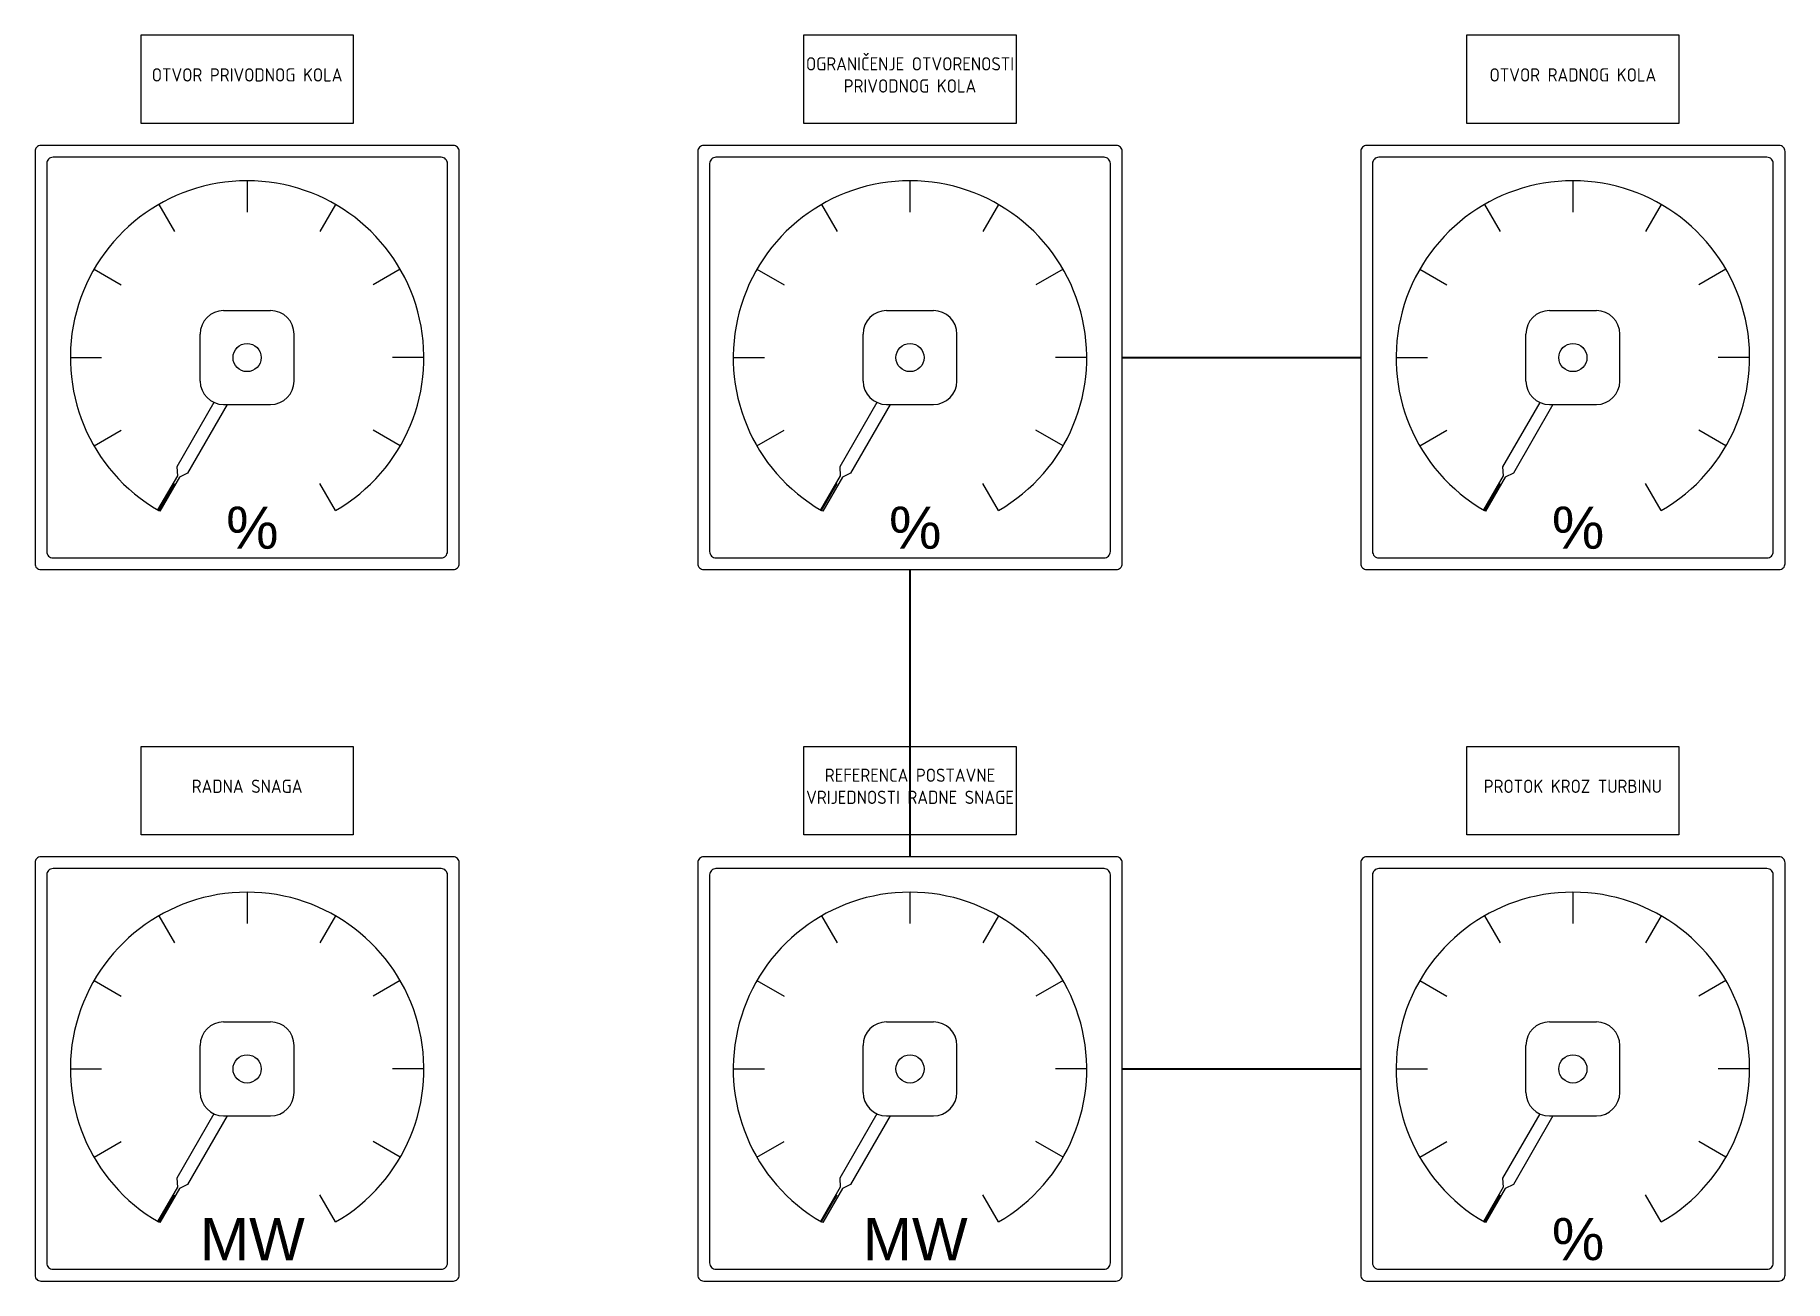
# Model space of a CAD drawing. Header units: millimetres. Extents: x 40929 to 57897, y 13592 to 43737.
# Drawn here: x 45499.8 to 45895.8, y 15669.4 to 15951.4 of the extents above; entities that cross this region are included whole.
import ezdxf
from ezdxf.enums import TextEntityAlignment as Align

# ---------------------------------------------------------------- set-up
doc = ezdxf.new("R2010")
doc.units = ezdxf.units.MM
doc.layers.add('! NO PLOT !', color=7, linetype='Continuous', true_color=0xff75dd, plot=False)
doc.layers.add('000-PI-Oprema', color=30, linetype='Continuous', lineweight=5)
doc.layers.add('000-PI_TEXT', color=7, linetype='Continuous')
doc.styles.add('PI0', font='isocpeur.ttf', dxfattribs={"width": 0.9})
doc.styles.get("Standard").update_dxf_attribs({"font": 'arial.ttf'})

msp = doc.modelspace()

# ---------------------------------------------------------------- texts
at = {"layer": '000-PI-Oprema'}
for s, p in [('%%%', (45548.945, 15839.915)), ('%%%', (45698.945, 15839.915)), ('%%%', (45848.945, 15839.915)), ('MW', (45548.945, 15678.915)), ('MW', (45698.945, 15678.915)), ('%%%', (45848.945, 15678.915))]:
    msp.add_text(s, height=9.5625, dxfattribs=at).set_placement(p, align=Align.MIDDLE_CENTER)
at = {"layer": '000-PI_TEXT', "linetype": 'Continuous', "char_height": 3, "width": 58.2158, "attachment_point": 5, "style": 'PI0'}
for s, insert in [('{\\fISOCPEUR|b0|i0|c238|p34;OGRANIČENJE OTVORENOSTI PRIVODNOG KOLA}', (45697.761, 15942.391)), ('{\\fISOCPEUR|b0|i0|c238|p34;OTVOR PRIVODNOG KOLA}', (45547.761, 15942.391)), ('{\\fISOCPEUR|b0|i0|c238|p34;OTVOR RADNOG KOLA}', (45847.761, 15942.391)), ('{\\fISOCPEUR|b0|i0|c238|p34;REFERENCA POSTAVNE VRIJEDNOSTI RADNE SNAGE}', (45697.761, 15781.391)), ('{\\fISOCPEUR|b0|i0|c238|p34;RADNA SNAGA}', (45547.761, 15781.391)), ('{\\fISOCPEUR|b0|i0|c238|p34;PROTOK KROZ TURBINU }', (45847.761, 15781.391))]:
    msp.add_mtext(s, dxfattribs=dict(at, insert=insert))

# ---------------------------------------------------------------- blocks, each defined once
blk = doc.blocks.new('*U357')
at = {"layer": '000-PI-Oprema'}
blk.add_line((1.77, -3.07), (-1.77, 3.07), dxfattribs=at)
blk = doc.blocks.new('*U358')
at = {"layer": '000-PI-Oprema', "color": 0, "linetype": 'ByBlock', "lineweight": -2, "transparency": 16777216}
for p, rotation in [((-27112.75, 62656.21), 150), ((-27130.98, 62651.32), 180), ((-27094.52, 62651.32), 120), ((-27144.32, 62637.98), 210), ((-27081.17, 62637.98), 90.00000000000001), ((-27149.21, 62619.75), 239.9999999999999), ((-27076.29, 62619.75), 60.00000000000001), ((-27081.17, 62601.52), 30.00000000000003), ((-27144.32, 62601.52), 269.9999999999999), ((-27130.98, 62588.18), 299.9999999999998)]:
    blk.add_blockref('*U357', p, dxfattribs=dict(at, rotation=rotation))
blk.add_blockref('*U357', (-27094.52, 62588.18), dxfattribs=at)
blk = doc.blocks.new('*U345')
at = {"layer": '000-PI-Oprema'}
blk.add_line((1.77, -3.07), (-1.77, 3.07), dxfattribs=at)
blk = doc.blocks.new('*U346')
at = {"layer": '000-PI-Oprema', "color": 0, "linetype": 'ByBlock', "lineweight": -2, "transparency": 16777216}
for p, rotation in [((-27112.75, 62656.21), 150), ((-27130.98, 62651.32), 180), ((-27094.52, 62651.32), 120), ((-27144.32, 62637.98), 210), ((-27081.17, 62637.98), 90.00000000000001), ((-27149.21, 62619.75), 239.9999999999999), ((-27076.29, 62619.75), 60.00000000000001), ((-27081.17, 62601.52), 30.00000000000003), ((-27144.32, 62601.52), 269.9999999999999), ((-27130.98, 62588.18), 299.9999999999998)]:
    blk.add_blockref('*U345', p, dxfattribs=dict(at, rotation=rotation))
blk.add_blockref('*U345', (-27094.52, 62588.18), dxfattribs=at)
blk = doc.blocks.new('*U359')
at = {"layer": '000-PI-Oprema'}
blk.add_line((1.77, -3.07), (-1.77, 3.07), dxfattribs=at)
blk = doc.blocks.new('*U360')
at = {"layer": '000-PI-Oprema', "color": 0, "linetype": 'ByBlock', "lineweight": -2, "transparency": 16777216}
for p, rotation in [((-27112.75, 62656.21), 150), ((-27130.98, 62651.32), 180), ((-27094.52, 62651.32), 120), ((-27144.32, 62637.98), 210), ((-27081.17, 62637.98), 90.00000000000001), ((-27149.21, 62619.75), 239.9999999999999), ((-27076.29, 62619.75), 60.00000000000001), ((-27081.17, 62601.52), 30.00000000000003), ((-27144.32, 62601.52), 269.9999999999999), ((-27130.98, 62588.18), 299.9999999999998)]:
    blk.add_blockref('*U359', p, dxfattribs=dict(at, rotation=rotation))
blk.add_blockref('*U359', (-27094.52, 62588.18), dxfattribs=at)
blk = doc.blocks.new('*U353')
at = {"layer": '000-PI-Oprema'}
blk.add_line((1.77, -3.07), (-1.77, 3.07), dxfattribs=at)
blk = doc.blocks.new('*U354')
at = {"layer": '000-PI-Oprema', "color": 0, "linetype": 'ByBlock', "lineweight": -2, "transparency": 16777216}
for p, rotation in [((-27112.75, 62656.21), 150), ((-27130.98, 62651.32), 180), ((-27094.52, 62651.32), 120), ((-27144.32, 62637.98), 210), ((-27081.17, 62637.98), 90.00000000000001), ((-27149.21, 62619.75), 239.9999999999999), ((-27076.29, 62619.75), 60.00000000000001), ((-27081.17, 62601.52), 30.00000000000003), ((-27144.32, 62601.52), 269.9999999999999), ((-27130.98, 62588.18), 299.9999999999998)]:
    blk.add_blockref('*U353', p, dxfattribs=dict(at, rotation=rotation))
blk.add_blockref('*U353', (-27094.52, 62588.18), dxfattribs=at)
blk = doc.blocks.new('*U347')
at = {"layer": '000-PI-Oprema'}
blk.add_line((1.77, -3.07), (-1.77, 3.07), dxfattribs=at)
blk = doc.blocks.new('*U348')
at = {"layer": '000-PI-Oprema', "color": 0, "linetype": 'ByBlock', "lineweight": -2, "transparency": 16777216}
for p, rotation in [((-27112.75, 62656.21), 150), ((-27130.98, 62651.32), 180), ((-27094.52, 62651.32), 120), ((-27144.32, 62637.98), 210), ((-27081.17, 62637.98), 90.00000000000001), ((-27149.21, 62619.75), 239.9999999999999), ((-27076.29, 62619.75), 60.00000000000001), ((-27081.17, 62601.52), 30.00000000000003), ((-27144.32, 62601.52), 269.9999999999999), ((-27130.98, 62588.18), 299.9999999999998)]:
    blk.add_blockref('*U347', p, dxfattribs=dict(at, rotation=rotation))
blk.add_blockref('*U347', (-27094.52, 62588.18), dxfattribs=at)
blk = doc.blocks.new('*U349')
at = {"layer": '000-PI-Oprema'}
blk.add_line((1.77, -3.07), (-1.77, 3.07), dxfattribs=at)
blk = doc.blocks.new('*U350')
at = {"layer": '000-PI-Oprema', "color": 0, "linetype": 'ByBlock', "lineweight": -2, "transparency": 16777216}
for p, rotation in [((-27112.75, 62656.21), 150), ((-27130.98, 62651.32), 180), ((-27094.52, 62651.32), 120), ((-27144.32, 62637.98), 210), ((-27081.17, 62637.98), 90.00000000000001), ((-27149.21, 62619.75), 239.9999999999999), ((-27076.29, 62619.75), 60.00000000000001), ((-27081.17, 62601.52), 30.00000000000003), ((-27144.32, 62601.52), 269.9999999999999), ((-27130.98, 62588.18), 299.9999999999998)]:
    blk.add_blockref('*U349', p, dxfattribs=dict(at, rotation=rotation))
blk.add_blockref('*U349', (-27094.52, 62588.18), dxfattribs=at)

# ---------------------------------------------------------------- linework, layer by layer
at = {"layer": '! NO PLOT !', "ltscale": 0.25}
for p, q in [((45745.761, 15878.424), (45799.761, 15878.424)), ((45697.761, 15765.424), (45697.761, 15830.424)), ((45745.761, 15717.424), (45799.761, 15717.424))]:
    msp.add_line(p, q, dxfattribs=at)
at = {"layer": '000-PI-Oprema'}
for p, q in [((45542.448, 15889.049), (45553.073, 15889.049)), ((45692.448, 15889.049), (45703.073, 15889.049)), ((45842.448, 15889.049), (45853.073, 15889.049)), ((45537.135, 15873.112), (45537.135, 15883.737)), ((45558.386, 15873.112), (45558.386, 15883.737)), ((45687.135, 15873.112), (45687.135, 15883.737)), ((45708.386, 15873.112), (45708.386, 15883.737)), ((45837.136, 15873.112), (45837.136, 15883.737)), ((45858.386, 15873.112), (45858.386, 15883.737)), ((45540.262, 15868.27), (45531.846, 15853.693)), ((45543.262, 15867.799), (45534.3, 15852.277)), ((45542.448, 15867.799), (45553.073, 15867.799)), ((45690.262, 15868.27), (45681.846, 15853.693)), ((45693.262, 15867.799), (45684.3, 15852.277)), ((45692.448, 15867.799), (45703.073, 15867.799)), ((45840.262, 15868.27), (45831.846, 15853.693)), ((45843.262, 15867.799), (45834.3, 15852.277)), ((45842.448, 15867.799), (45853.073, 15867.799)), ((45531.846, 15853.693), (45531.983, 15851.665)), ((45534.3, 15852.277), (45532.474, 15851.381)), ((45681.846, 15853.693), (45681.984, 15851.665)), ((45684.3, 15852.277), (45682.474, 15851.381)), ((45831.846, 15853.693), (45831.984, 15851.665)), ((45834.3, 15852.277), (45832.474, 15851.381)), ((45531.983, 15851.665), (45527.515, 15843.925)), ((45532.474, 15851.381), (45528.006, 15843.642)), ((45681.984, 15851.665), (45677.515, 15843.925)), ((45682.474, 15851.381), (45678.006, 15843.642)), ((45831.984, 15851.665), (45827.515, 15843.925)), ((45832.474, 15851.381), (45828.006, 15843.642)), ((45528.006, 15843.642), (45527.515, 15843.925)), ((45678.006, 15843.642), (45677.515, 15843.925)), ((45828.006, 15843.642), (45827.515, 15843.925)), ((45542.448, 15728.049), (45553.073, 15728.049)), ((45692.448, 15728.049), (45703.073, 15728.049)), ((45842.448, 15728.049), (45853.073, 15728.049)), ((45537.135, 15712.112), (45537.135, 15722.737)), ((45558.386, 15712.112), (45558.386, 15722.737)), ((45687.135, 15712.112), (45687.135, 15722.737)), ((45708.386, 15712.112), (45708.386, 15722.737)), ((45837.136, 15712.112), (45837.136, 15722.737)), ((45858.386, 15712.112), (45858.386, 15722.737)), ((45540.262, 15707.27), (45531.846, 15692.693)), ((45543.262, 15706.799), (45534.3, 15691.277)), ((45542.448, 15706.799), (45553.073, 15706.799)), ((45690.262, 15707.27), (45681.846, 15692.693)), ((45693.262, 15706.799), (45684.3, 15691.277)), ((45692.448, 15706.799), (45703.073, 15706.799)), ((45840.262, 15707.27), (45831.846, 15692.693)), ((45843.262, 15706.799), (45834.3, 15691.277)), ((45842.448, 15706.799), (45853.073, 15706.799)), ((45531.983, 15690.665), (45527.515, 15682.925)), ((45532.474, 15690.381), (45528.006, 15682.642)), ((45531.846, 15692.693), (45531.983, 15690.665)), ((45534.3, 15691.277), (45532.474, 15690.381)), ((45681.984, 15690.665), (45677.515, 15682.925)), ((45682.474, 15690.381), (45678.006, 15682.642)), ((45681.846, 15692.693), (45681.984, 15690.665)), ((45684.3, 15691.277), (45682.474, 15690.381)), ((45831.984, 15690.665), (45827.515, 15682.925)), ((45832.474, 15690.381), (45828.006, 15682.642)), ((45831.846, 15692.693), (45831.984, 15690.665)), ((45834.3, 15691.277), (45832.474, 15690.381)), ((45528.006, 15682.642), (45527.515, 15682.925)), ((45678.006, 15682.642), (45677.515, 15682.925)), ((45828.006, 15682.642), (45827.515, 15682.925))]:
    msp.add_line(p, q, dxfattribs=at)
for points in [[(45523.761, 15951.424), (45571.761, 15951.424), (45571.761, 15931.424), (45523.761, 15931.424)], [(45673.761, 15951.424), (45721.761, 15951.424), (45721.761, 15931.424), (45673.761, 15931.424)], [(45823.761, 15951.424), (45871.761, 15951.424), (45871.761, 15931.424), (45823.761, 15931.424)], [(45523.761, 15790.424), (45571.761, 15790.424), (45571.761, 15770.424), (45523.761, 15770.424)], [(45673.761, 15790.424), (45721.761, 15790.424), (45721.761, 15770.424), (45673.761, 15770.424)], [(45823.761, 15790.424), (45871.761, 15790.424), (45871.761, 15770.424), (45823.761, 15770.424)]]:
    msp.add_lwpolyline(points, close=True, dxfattribs=at)
for points in [[(45501.094, 15830.424), (45594.427, 15830.424, 0.4142136), (45595.761, 15831.758), (45595.761, 15925.091, 0.4142136), (45594.427, 15926.424), (45501.094, 15926.424, 0.4142136), (45499.761, 15925.091), (45499.761, 15831.758, 0.4142136)], [(45503.844, 15833.091), (45591.677, 15833.091, 0.4142136), (45593.094, 15834.508), (45593.094, 15922.341, 0.4142136), (45591.677, 15923.758), (45503.844, 15923.758, 0.4142136), (45502.427, 15922.341), (45502.427, 15834.508, 0.4142136)], [(45651.094, 15830.424), (45744.427, 15830.424, 0.4142136), (45745.761, 15831.758), (45745.761, 15925.091, 0.4142136), (45744.427, 15926.424), (45651.094, 15926.424, 0.4142136), (45649.761, 15925.091), (45649.761, 15831.758, 0.4142136)], [(45653.844, 15833.091), (45741.677, 15833.091, 0.4142136), (45743.094, 15834.508), (45743.094, 15922.341, 0.4142136), (45741.677, 15923.758), (45653.844, 15923.758, 0.4142136), (45652.427, 15922.341), (45652.427, 15834.508, 0.4142136)], [(45801.094, 15830.424), (45894.427, 15830.424, 0.4142136), (45895.761, 15831.758), (45895.761, 15925.091, 0.4142136), (45894.427, 15926.424), (45801.094, 15926.424, 0.4142136), (45799.761, 15925.091), (45799.761, 15831.758, 0.4142136)], [(45803.844, 15833.091), (45891.677, 15833.091, 0.4142136), (45893.094, 15834.508), (45893.094, 15922.341, 0.4142136), (45891.677, 15923.758), (45803.844, 15923.758, 0.4142136), (45802.427, 15922.341), (45802.427, 15834.508, 0.4142136)], [(45501.094, 15669.424), (45594.427, 15669.424, 0.4142136), (45595.761, 15670.758), (45595.761, 15764.091, 0.4142136), (45594.427, 15765.424), (45501.094, 15765.424, 0.4142136), (45499.761, 15764.091), (45499.761, 15670.758, 0.4142136)], [(45651.094, 15669.424), (45744.427, 15669.424, 0.4142136), (45745.761, 15670.758), (45745.761, 15764.091, 0.4142136), (45744.427, 15765.424), (45651.094, 15765.424, 0.4142136), (45649.761, 15764.091), (45649.761, 15670.758, 0.4142136)], [(45801.094, 15669.424), (45894.427, 15669.424, 0.4142136), (45895.761, 15670.758), (45895.761, 15764.091, 0.4142136), (45894.427, 15765.424), (45801.094, 15765.424, 0.4142136), (45799.761, 15764.091), (45799.761, 15670.758, 0.4142136)], [(45503.844, 15672.091), (45591.677, 15672.091, 0.4142136), (45593.094, 15673.508), (45593.094, 15761.341, 0.4142136), (45591.677, 15762.758), (45503.844, 15762.758, 0.4142136), (45502.427, 15761.341), (45502.427, 15673.508, 0.4142136)], [(45653.844, 15672.091), (45741.677, 15672.091, 0.4142136), (45743.094, 15673.508), (45743.094, 15761.341, 0.4142136), (45741.677, 15762.758), (45653.844, 15762.758, 0.4142136), (45652.427, 15761.341), (45652.427, 15673.508, 0.4142136)], [(45803.844, 15672.091), (45891.677, 15672.091, 0.4142136), (45893.094, 15673.508), (45893.094, 15761.341, 0.4142136), (45891.677, 15762.758), (45803.844, 15762.758, 0.4142136), (45802.427, 15761.341), (45802.427, 15673.508, 0.4142136)]]:
    msp.add_lwpolyline(points, format="xyb", close=True, dxfattribs=at)
for centre in [(45547.76, 15878.424), (45697.761, 15878.424), (45847.761, 15878.424), (45547.76, 15717.424), (45697.761, 15717.424), (45847.761, 15717.424)]:
    msp.add_circle(centre, 3.188, dxfattribs=at)
at = {"layer": '000-PI-Oprema', "ltscale": 0.01}
for centre in [(45547.76, 15878.424), (45697.761, 15878.424), (45847.761, 15878.424), (45547.76, 15717.424), (45697.761, 15717.424), (45847.761, 15717.424)]:
    msp.add_arc(centre, 40, 300, 240, dxfattribs=at)
at = {"layer": '000-PI-Oprema'}
for centre, start, end in [((45542.448, 15883.737), 90, 180), ((45553.073, 15883.737), 0, 90), ((45692.448, 15883.737), 90, 180), ((45703.073, 15883.737), 0, 90), ((45842.448, 15883.737), 90, 180), ((45853.073, 15883.737), 0, 90), ((45542.448, 15873.112), 180, 270), ((45553.073, 15873.112), 270, 0), ((45692.448, 15873.112), 180, 270), ((45703.073, 15873.112), 270, 0), ((45842.448, 15873.112), 180, 270), ((45853.073, 15873.112), 270, 0), ((45542.448, 15722.737), 90, 180), ((45553.073, 15722.737), 0, 90), ((45692.448, 15722.737), 90, 180), ((45703.073, 15722.737), 0, 90), ((45842.448, 15722.737), 90, 180), ((45853.073, 15722.737), 0, 90), ((45542.448, 15712.112), 180, 270), ((45553.073, 15712.112), 270, 0), ((45692.448, 15712.112), 180, 270), ((45703.073, 15712.112), 270, 0), ((45842.448, 15712.112), 180, 270), ((45853.073, 15712.112), 270, 0)]:
    msp.add_arc(centre, 5.313, start, end, dxfattribs=at)

# ---------------------------------------------------------------- block references
for name, p in [('*U346', (72660.507, -46741.326)), ('*U348', (72810.507, -46741.326)), ('*U350', (72960.508, -46741.326)), ('*U358', (72660.507, -46902.326)), ('*U360', (72810.507, -46902.326)), ('*U354', (72960.508, -46902.326))]:
    msp.add_blockref(name, p, dxfattribs=at)

msp.set_redraw_order([(e.dxf.handle, doc.entitydb.next_handle()) for e in msp.query("TEXT MTEXT ATTDEF DIMENSION ARC_DIMENSION")])  # texts and dimensions are drawn at this point

doc.saveas('drawing.dxf')
